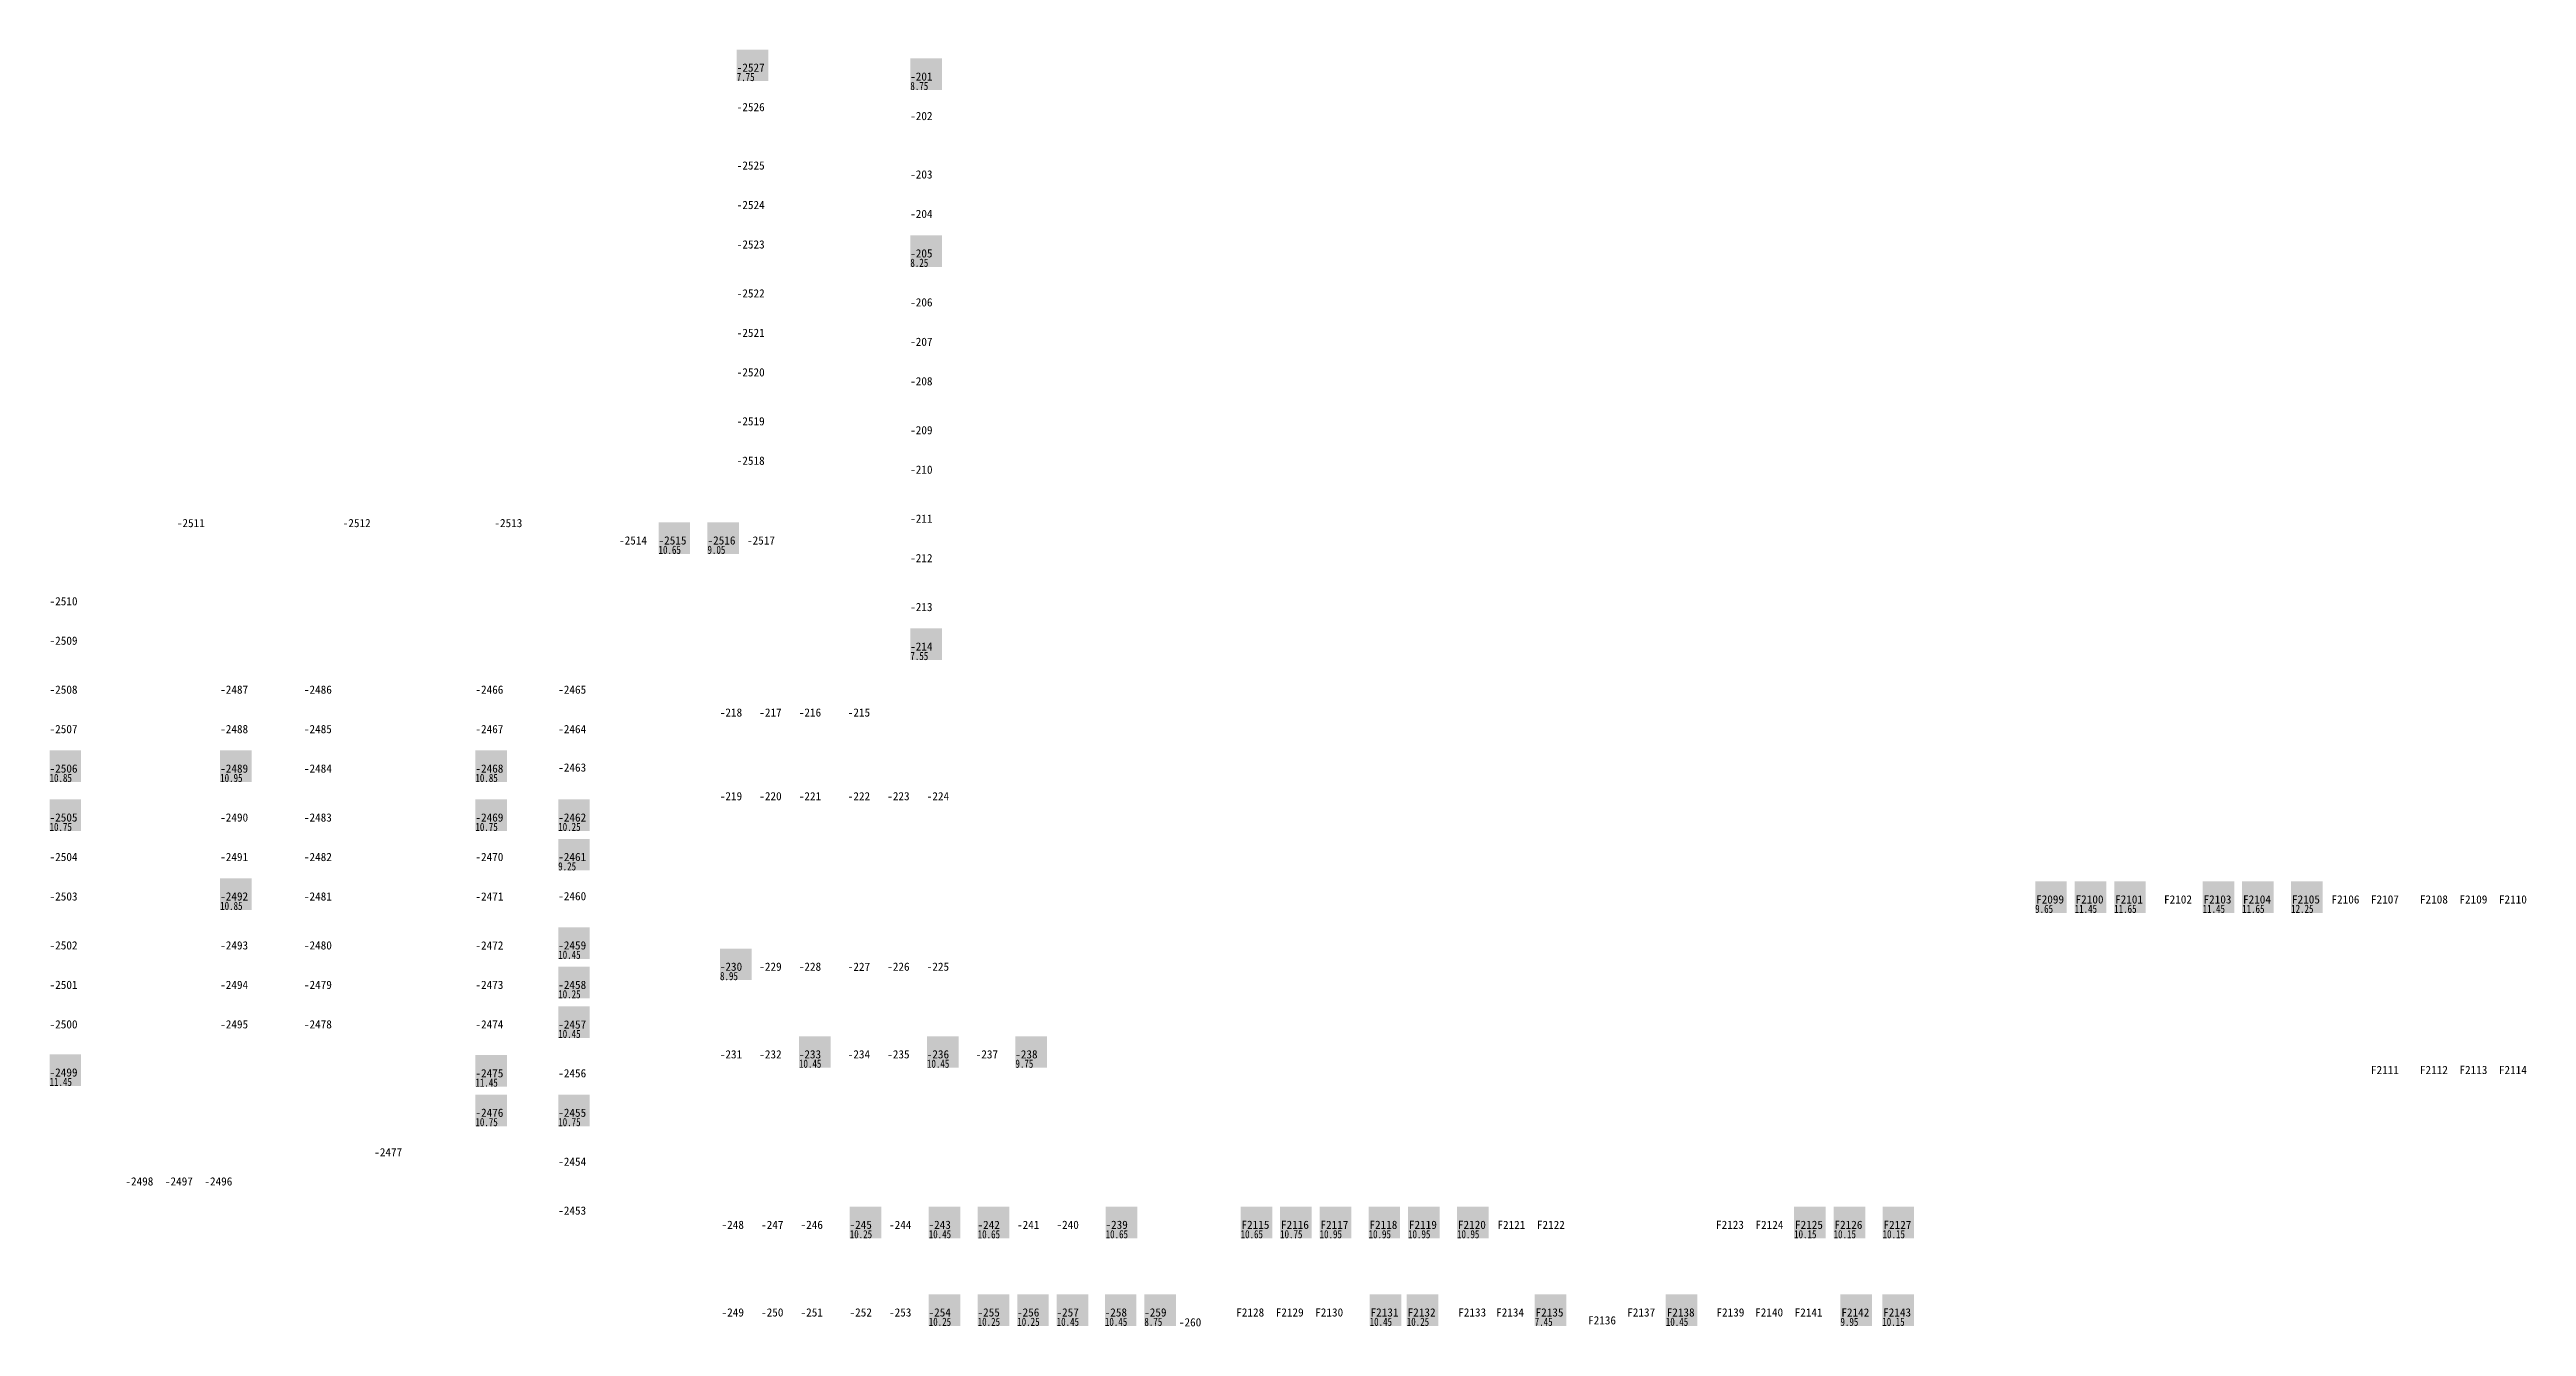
# Model space of a CAD drawing. Header units: millimetres. Extents: x -291287 to 173786, y -607295 to -295550.
# Drawn here: x 9213 to 166008, y -448438 to -367550 of the extents above; entities that cross this region are included whole.
import ezdxf
from ezdxf.enums import TextEntityAlignment as Align

# ---------------------------------------------------------------- set-up
doc = ezdxf.new("R2010")
doc.units = ezdxf.units.MM
doc.header["$LTSCALE"] = 100
for name, color, linetype in [('a_parking_number', 200, 'Continuous'), ('a_parking_price', 221, 'Continuous'), ('a_parking_sales_mark', 180, 'Continuous')]:
    doc.layers.add(name, color=color, linetype=linetype)
doc.styles.add('华文细黑', font='STXIHEI.TTF')
doc.styles.add('黑体', font='simhei.ttf', dxfattribs={"width": 0.8})

msp = doc.modelspace()

# ---------------------------------------------------------------- texts
at = {"layer": 'a_parking_number', "style": '华文细黑'}
for s, p in [('-2527', (53600, -368700, 0)), ('-201', (64400, -369267)), ('-2526', (53600, -371200, 0)), ('-202', (64400, -371767)), ('-2525', (53600, -374900, 0)), ('-203', (64400, -375467)), ('-2524', (53600, -377400, 0)), ('-204', (64400, -377967)), ('-2523', (53600, -379900)), ('-205', (64400, -380467, 0)), ('-2522', (53600, -383000, 0)), ('-206', (64400, -383567)), ('-2521', (53600, -385500)), ('-207', (64400, -386067, 0)), ('-2520', (53600, -388000, 0)), ('-208', (64400, -388567, 0)), ('-2519', (53600, -391100, 0)), ('-209', (64400, -391667)), ('-2518', (53600, -393600)), ('-210', (64400, -394167, 0)), ('-2511', (18157, -397550)), ('-2512', (28657, -397550)), ('-2513', (38257, -397550)), ('-211', (64400, -397267)), ('-2514', (46150, -398650)), ('-2515', (48650, -398650, 0)), ('-2516', (51750, -398650, 0)), ('-2517', (54250, -398650, 0)), ('-212', (64400, -399767, 0)), ('-2510', (10100, -402500)), ('-213', (64400, -402867)), ('-2509', (10100, -405000, 0)), ('-214', (64400, -405367)), ('-2508', (10100, -408100, 0)), ('-2487', (20900, -408100, 0)), ('-2486', (26200, -408100, 0)), ('-2466', (37058, -408100, 0)), ('-2465', (42300, -408100, 0)), ('-2507', (10100, -410600, 0)), ('-2488', (20900, -410600, 0)), ('-2485', (26200, -410600, 0)), ('-2467', (37058, -410600, 0)), ('-2464', (42300, -410600, 0)), ('-218', (52350, -409550)), ('-217', (54850, -409550)), ('-216', (57350, -409550, 0)), ('-215', (60450, -409550, 0)), ('-2506', (10100, -413100, 0)), ('-2489', (20900, -413100)), ('-2484', (26200, -413100)), ('-2468', (37058, -413100)), ('-2463', (42300, -413033, 0)), ('-219', (52350, -414850)), ('-220', (54850, -414850)), ('-221', (57350, -414850, 0)), ('-222', (60450, -414850)), ('-223', (62951, -414850, 0)), ('-224', (65450, -414850)), ('-2505', (10100, -416200, 0)), ('-2490', (20900, -416200, 0)), ('-2483', (26200, -416200, 0)), ('-2469', (37058, -416200, 0)), ('-2462', (42300, -416200, 0)), ('-2504', (10100, -418700, 0)), ('-2491', (20900, -418700, 0)), ('-2482', (26200, -418700, 0)), ('-2470', (37058, -418700, 0)), ('-2461', (42300, -418700, 0)), ('-2503', (10100, -421200, 0)), ('-2492', (20900, -421200)), ('-2481', (26200, -421200)), ('-2471', (37058, -421200)), ('-2460', (42300, -421182, 0)), ('F2099', (135850, -421390, 0)), ('F2100', (138350, -421390, 0)), ('F2101', (140850, -421390, 0)), ('F2102', (143950, -421390, 0)), ('F2103', (146450, -421390, 0)), ('F2104', (148950, -421390, 0)), ('F2105', (152050, -421390, 0)), ('F2106', (154550, -421390, 0)), ('F2107', (157050, -421390, 0)), ('F2108', (160150, -421390, 0)), ('F2109', (162650, -421390, 0)), ('F2110', (165150, -421390, 0)), ('-2502', (10100, -424300, 0)), ('-2493', (20900, -424300, 0)), ('-2480', (26200, -424300, 0)), ('-2472', (37058, -424300, 0)), ('-2459', (42300, -424300, 0)), ('-230', (52350, -425650, 0)), ('-229', (54850, -425650, 0)), ('-228', (57350, -425650)), ('-227', (60450, -425650, 0)), ('-226', (62950, -425650, 0)), ('-225', (65450, -425650)), ('-2501', (10100, -426800, 0)), ('-2494', (20900, -426800, 0)), ('-2479', (26200, -426800, 0)), ('-2473', (37058, -426800, 0)), ('-2458', (42300, -426800, 0)), ('-2500', (10100, -429300, 0)), ('-2495', (20900, -429300)), ('-2478', (26200, -429300)), ('-2474', (37058, -429300)), ('-2457', (42300, -429311, 0)), ('-231', (52350, -431200, 0)), ('-232', (54850, -431200, 0)), ('-233', (57350, -431200, 0)), ('-234', (60450, -431200, 0)), ('-235', (62950, -431200, 0)), ('-236', (65450, -431200, 0)), ('-237', (68550, -431200, 0)), ('-238', (71050, -431200, 0)), ('-2499', (10100, -432350, 0)), ('-2475', (37058, -432400, 0)), ('-2456', (42300, -432400, 0)), ('F2111', (157050, -432190, 0)), ('F2112', (160150, -432190, 0)), ('F2113', (162650, -432190, 0)), ('F2114', (165150, -432190, 0)), ('-2476', (37058, -434900, 0)), ('-2455', (42300, -434900, 0)), ('-2477', (30651, -437400)), ('-2498', (14900, -439250)), ('-2497', (17400, -439250)), ('-2496', (19900, -439250)), ('-2454', (42300, -438000, 0)), ('-2453', (42300, -441100, 0)), ('-248', (52463, -442000, 0)), ('-247', (54963, -442000, 0)), ('-246', (57463, -442000, 0)), ('-245', (60563, -442000, 0)), ('-244', (63063, -442000, 0)), ('-243', (65563, -442000, 0)), ('-242', (68663, -442000, 0)), ('-241', (71163, -442000, 0)), ('-240', (73663, -442000, 0)), ('-239', (76763, -442000, 0)), ('F2115', (85550, -442000, 0)), ('F2116', (88050, -442000, 0)), ('F2117', (90550, -442000, 0)), ('F2118', (93650, -442000, 0)), ('F2119', (96150, -442000, 0)), ('F2120', (99250, -442000, 0)), ('F2121', (101750, -442000, 0)), ('F2122', (104250, -442000, 0)), ('F2123', (115588, -442000, 0)), ('F2124', (118088, -442000, 0)), ('F2125', (120588, -442000, 0)), ('F2126', (123088, -442000, 0)), ('F2127', (126188, -442000, 0)), ('-249', (52463, -447550, 0)), ('-250', (54963, -447550, 0)), ('-251', (57463, -447550, 0)), ('-252', (60563, -447550, 0)), ('-253', (63063, -447550, 0)), ('-254', (65563, -447550, 0)), ('-255', (68663, -447550, 0)), ('-256', (71163, -447550, 0)), ('-257', (73663, -447550, 0)), ('-258', (76713, -447550, 0)), ('-259', (79213, -447550, 0)), ('-260', (81413, -448174, 0)), ('F2128', (85218, -447550, 0)), ('F2129', (87718, -447550, 0)), ('F2130', (90218, -447550, 0)), ('F2131', (93722, -447550, 0)), ('F2132', (96068, -447550, 0)), ('F2133', (99270, -447550, 0)), ('F2134', (101668, -447550, 0)), ('F2135', (104168, -447550, 0)), ('F2136', (107491, -448050, 0)), ('F2137', (109968, -447550, 0)), ('F2138', (112468, -447550, 0)), ('F2139', (115617, -447550, 0)), ('F2140', (118068, -447550, 0)), ('F2141', (120568, -447550, 0)), ('F2142', (123523, -447550, 0)), ('F2143', (126168, -447550, 0))]:
    msp.add_text(s, height=520, dxfattribs=at).set_placement(p, align=Align.MIDDLE)
at = {"layer": 'a_parking_price', "style": '黑体', "width": 0.8}
for s, p in [('7.75', (52713, -369550)), ('8.75', (63706, -370117)), ('8.25', (63706, -381317)), ('10.65', (47763, -399500)), ('9.05', (50863, -399500)), ('7.55', (63706, -406223)), ('10.85', (9213, -413950)), ('10.95', (20013, -413950)), ('10.85', (36172, -413950)), ('10.75', (9213, -417050)), ('10.75', (36172, -417050)), ('10.25', (41413, -417050)), ('9.25', (41413, -419550)), ('10.85', (20013, -422050)), ('9.65', (134910, -422240)), ('11.45', (137410, -422240)), ('11.65', (139910, -422240)), ('11.45', (145510, -422240)), ('11.65', (148010, -422240)), ('12.25', (151110, -422240)), ('10.45', (41413, -425150)), ('8.95', (51656, -426500)), ('10.25', (41413, -427650)), ('10.45', (41413, -430161)), ('11.45', (9213, -433200)), ('11.45', (36172, -433250)), ('10.45', (56656, -432050)), ('10.45', (64756, -432050)), ('9.75', (70356, -432050)), ('10.75', (36172, -435750)), ('10.75', (41413, -435750)), ('10.25', (59869, -442850)), ('10.45', (64869, -442850)), ('10.65', (67969, -442856)), ('10.65', (76069, -442850)), ('10.65', (84610, -442850)), ('10.75', (87110, -442850)), ('10.95', (89610, -442850)), ('10.95', (92710, -442850)), ('10.95', (95210, -442850)), ('10.95', (98310, -442850)), ('10.15', (119648, -442850)), ('10.15', (122148, -442850)), ('10.15', (125248, -442850)), ('10.25', (64869, -448400)), ('10.25', (67969, -448400)), ('10.25', (70469, -448400)), ('10.45', (72969, -448400)), ('10.45', (76019, -448400)), ('8.75', (78519, -448400)), ('10.45', (92782, -448400)), ('10.25', (95128, -448400)), ('7.45', (103228, -448400)), ('10.45', (111528, -448400)), ('9.95', (122583, -448406)), ('10.15', (125228, -448400))]:
    msp.add_text(s, height=520, dxfattribs=at).set_placement(p)

# ---------------------------------------------------------------- linework, layer by layer
at = {"layer": 'a_parking_sales_mark'}
for points in [[(52713, -369550), (54713, -369550), (52713, -367550), (54713, -367550)], [(63706, -370117), (65706, -370117), (63706, -368117), (65706, -368117)], [(63706, -381317), (65706, -381317), (63706, -379317), (65706, -379317)], [(47763, -399500), (49763, -399500), (47763, -397500), (49763, -397500)], [(50863, -399500), (52863, -399500), (50863, -397500), (52863, -397500)], [(63706, -406223), (65706, -406223), (63706, -404223), (65706, -404223)], [(9213, -413950), (11213, -413950), (9213, -411950), (11213, -411950)], [(20013, -413950), (22013, -413950), (20013, -411950), (22013, -411950)], [(36172, -413950), (38172, -413950), (36172, -411950), (38172, -411950)], [(9213, -417050), (11213, -417050), (9213, -415050), (11213, -415050)], [(36172, -417050), (38172, -417050), (36172, -415050), (38172, -415050)], [(41413, -417050), (43413, -417050), (41413, -415050), (43413, -415050)], [(41413, -419550), (43413, -419550), (41413, -417550), (43413, -417550)], [(20013, -422050), (22013, -422050), (20013, -420050), (22013, -420050)], [(134910, -422240), (136910, -422240), (134910, -420240), (136910, -420240)], [(137410, -422240), (139410, -422240), (137410, -420240), (139410, -420240)], [(139910, -422240), (141910, -422240), (139910, -420240), (141910, -420240)], [(145510, -422240), (147510, -422240), (145510, -420240), (147510, -420240)], [(148010, -422240), (150010, -422240), (148010, -420240), (150010, -420240)], [(151110, -422240), (153110, -422240), (151110, -420240), (153110, -420240)], [(41413, -425150), (43413, -425150), (41413, -423150), (43413, -423150)], [(51656, -426500), (53656, -426500), (51656, -424500), (53656, -424500)], [(41413, -427650), (43413, -427650), (41413, -425650), (43413, -425650)], [(41413, -430161), (43413, -430161), (41413, -428161), (43413, -428161)], [(56656, -432050), (58656, -432050), (56656, -430050), (58656, -430050)], [(64756, -432050), (66756, -432050), (64756, -430050), (66756, -430050)], [(70356, -432050), (72356, -432050), (70356, -430050), (72356, -430050)], [(9213, -433200), (11213, -433200), (9213, -431200), (11213, -431200)], [(36172, -433250), (38172, -433250), (36172, -431250), (38172, -431250)], [(36172, -435750), (38172, -435750), (36172, -433750), (38172, -433750)], [(41413, -435750), (43413, -435750), (41413, -433750), (43413, -433750)], [(59869, -442850), (61869, -442850), (59869, -440850), (61869, -440850)], [(64869, -442850), (66869, -442850), (64869, -440850), (66869, -440850)], [(67969, -442856), (69969, -442856), (67969, -440856), (69969, -440856)], [(76069, -442850), (78069, -442850), (76069, -440850), (78069, -440850)], [(84610, -442850), (86610, -442850), (84610, -440850), (86610, -440850)], [(87110, -442850), (89110, -442850), (87110, -440850), (89110, -440850)], [(89610, -442850), (91610, -442850), (89610, -440850), (91610, -440850)], [(92710, -442850), (94710, -442850), (92710, -440850), (94710, -440850)], [(95210, -442850), (97210, -442850), (95210, -440850), (97210, -440850)], [(98310, -442850), (100310, -442850), (98310, -440850), (100310, -440850)], [(119648, -442850), (121648, -442850), (119648, -440850), (121648, -440850)], [(122148, -442850), (124148, -442850), (122148, -440850), (124148, -440850)], [(125248, -442850), (127248, -442850), (125248, -440850), (127248, -440850)], [(64869, -448400), (66869, -448400), (64869, -446400), (66869, -446400)], [(67969, -448400), (69969, -448400), (67969, -446400), (69969, -446400)], [(70469, -448400), (72469, -448400), (70469, -446400), (72469, -446400)], [(72969, -448400), (74969, -448400), (72969, -446400), (74969, -446400)], [(76019, -448400), (78019, -448400), (76019, -446400), (78019, -446400)], [(78519, -448400), (80519, -448400), (78519, -446400), (80519, -446400)], [(92782, -448400), (94782, -448400), (92782, -446400), (94782, -446400)], [(95128, -448400), (97128, -448400), (95128, -446400), (97128, -446400)], [(103228, -448400), (105228, -448400), (103228, -446400), (105228, -446400)], [(111528, -448400), (113528, -448400), (111528, -446400), (113528, -446400)], [(122583, -448406), (124583, -448406), (122583, -446406), (124583, -446406)], [(125228, -448400), (127228, -448400), (125228, -446400), (127228, -446400)]]:
    msp.add_solid(points, dxfattribs=at)

msp.set_redraw_order([(e.dxf.handle, doc.entitydb.next_handle()) for e in msp.query("TEXT MTEXT ATTDEF DIMENSION ARC_DIMENSION")])  # texts and dimensions are drawn at this point

doc.saveas('drawing.dxf')
